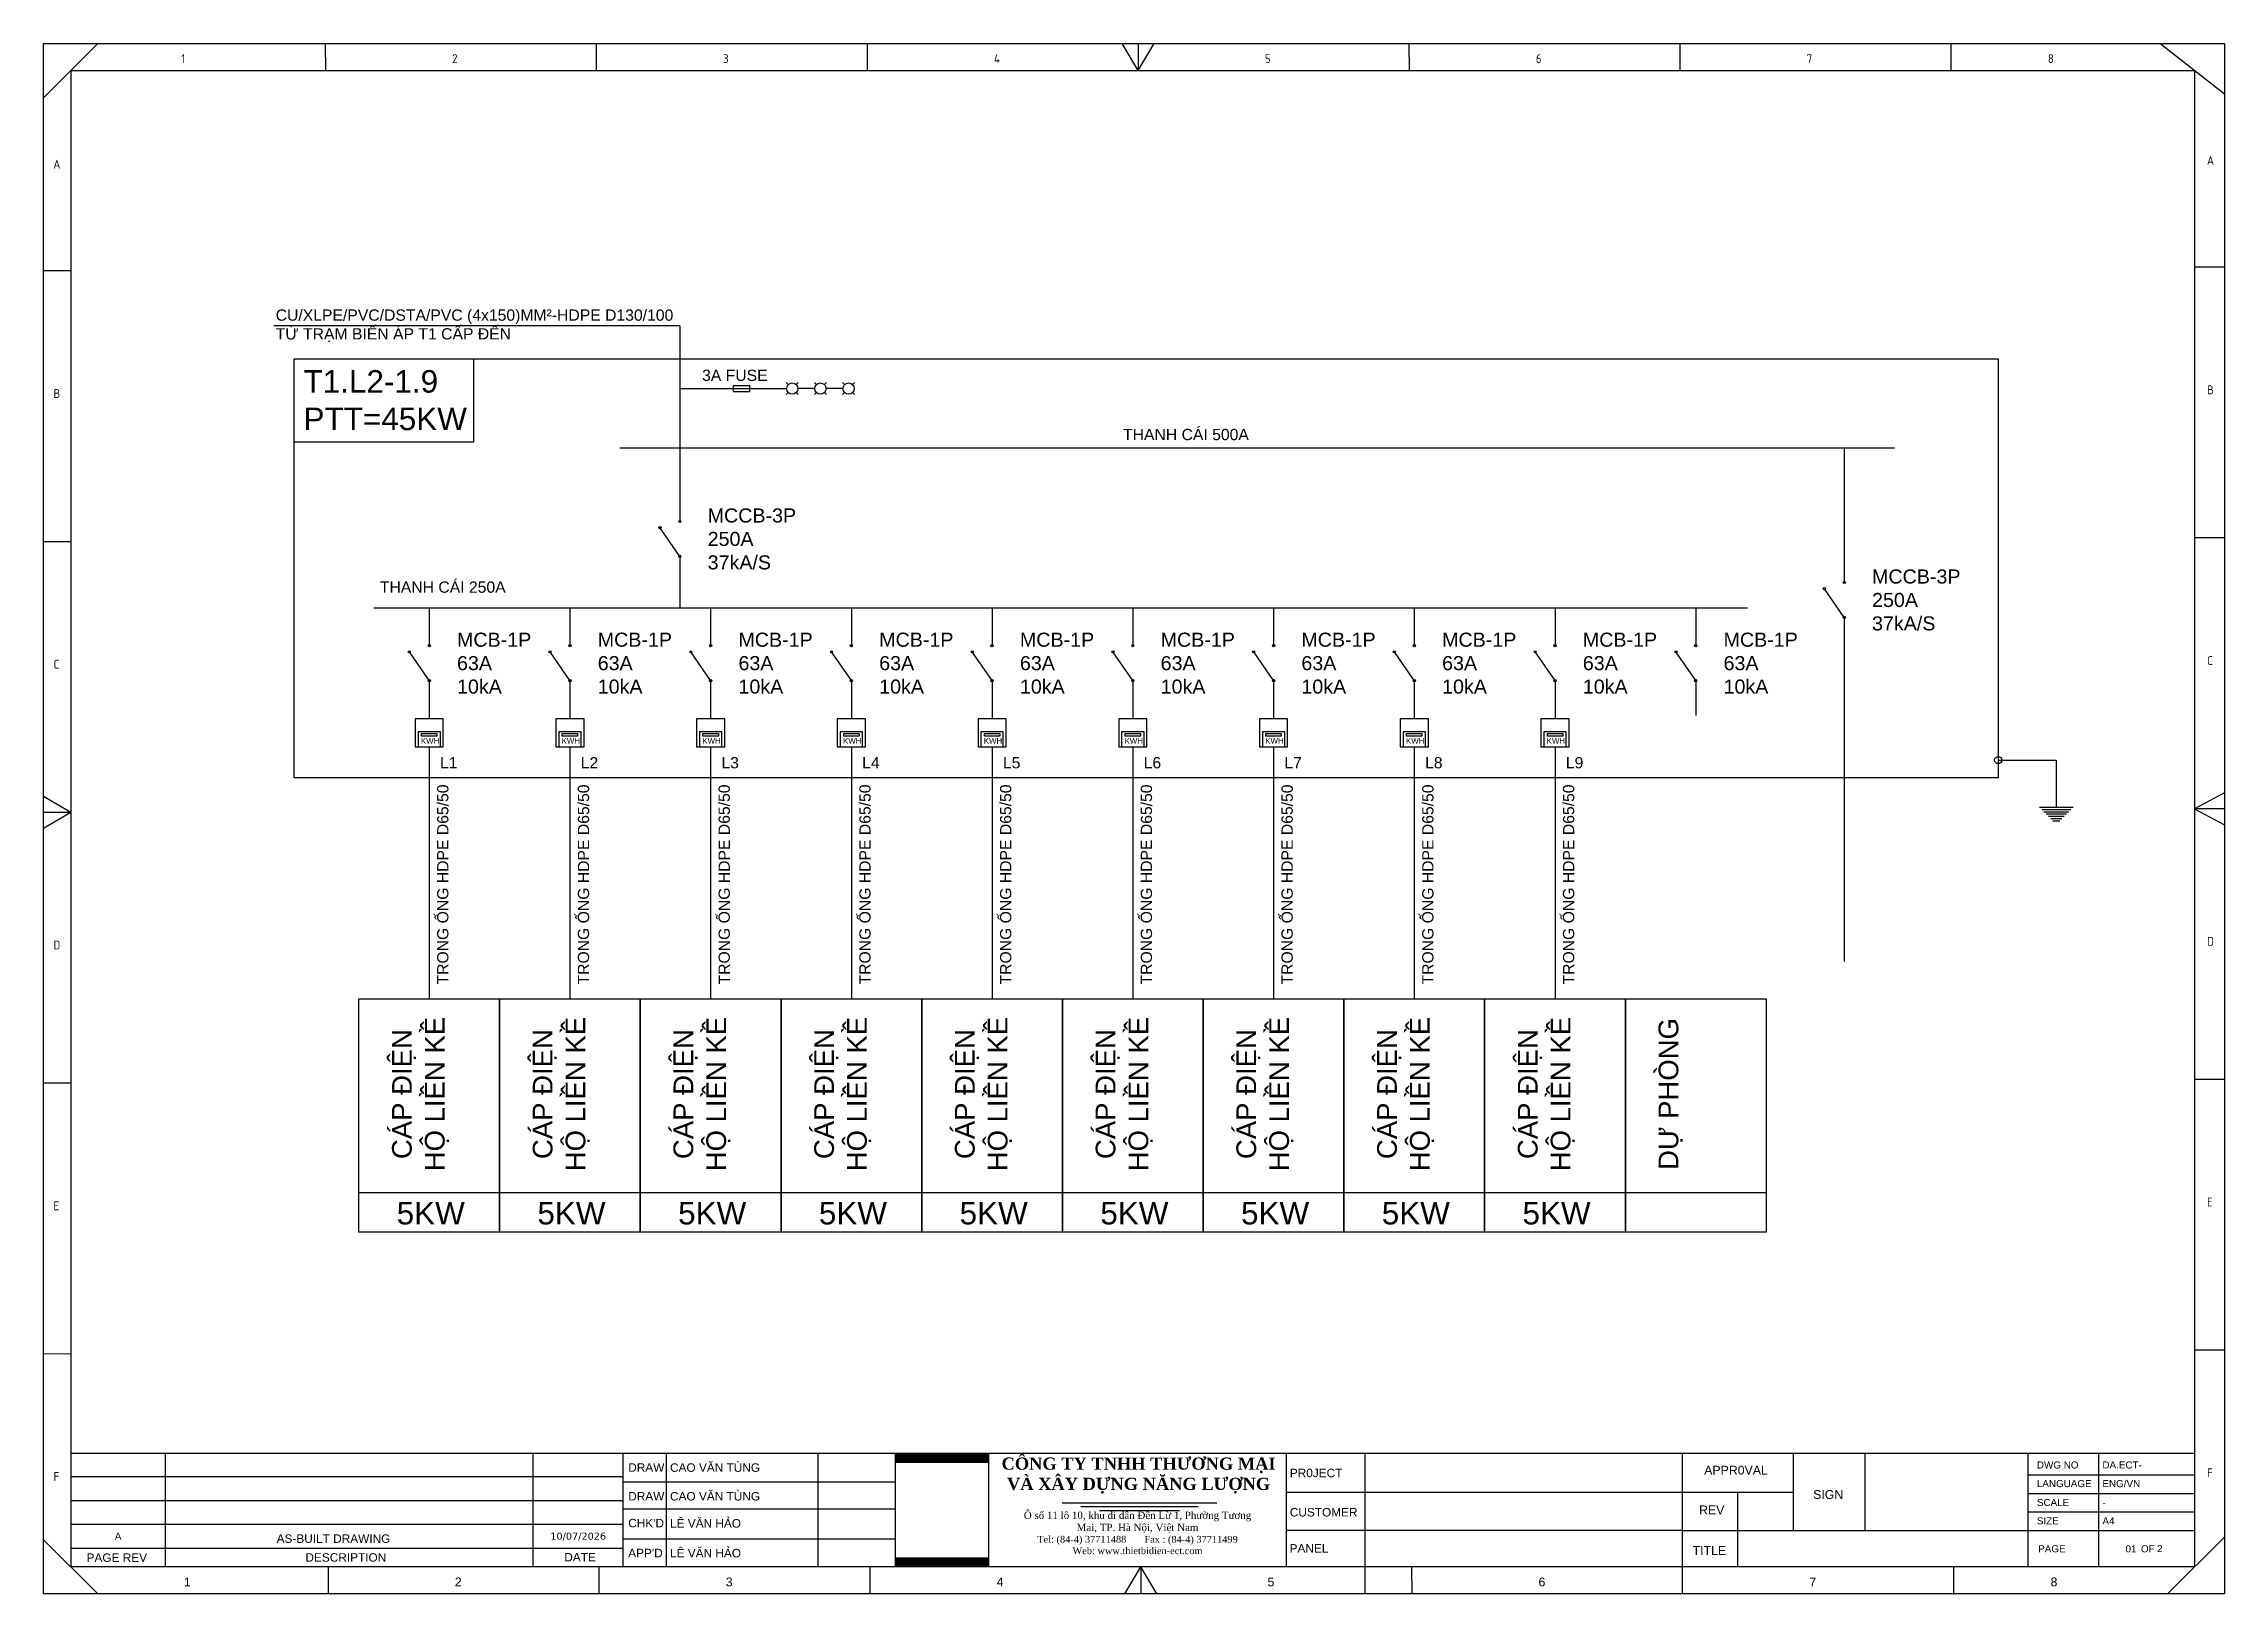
# Model space of a CAD drawing. Header units: millimetres. Extents: x -33730 to 17150, y -76829 to -27437.
# Drawn here: x -27328 to -21401, y -43823 to -39606 of the extents above; entities that cross this region are included whole.
import ezdxf
from ezdxf.enums import TextEntityAlignment as Align

# ---------------------------------------------------------------- set-up
doc = ezdxf.new("R2010")
doc.units = ezdxf.units.MM
doc.header["$LTSCALE"] = 3
doc.layers.add('0 @ 1', color=7, linetype='Continuous')
doc.layers.add('@.VISIBLE', color=7, linetype='Continuous')
doc.styles.add('Annotative', font='arial.ttf')
doc.styles.add('CET-H', font='verdana.ttf', dxfattribs={"height": 4})
doc.styles.add('ROMANS', font='isocp.shx', dxfattribs={"height": 2})
doc.styles.get("Standard").update_dxf_attribs({"font": 'arial.ttf'})

msp = doc.modelspace()

# ---------------------------------------------------------------- texts
at = {"attachment_point": 1}
for s, width, insert, char_height in [('CU/XLPE/PVC/DSTA/PVC (4x150)MM²-HDPE D130/100\\PTỪ TRẠM BIẾN ÁP T1 CẤP ĐẾN', 1198.542, (-26697.57, -40328.54), 30.6), ('T1.L2-1.9\\PPTT=45KW', 1198.542, (-26621.9, -40493.5), 61.2), ('3A FUSE', 1198.542, (-25538.58, -40492.29), 30.6), ('THANH CÁI 500A', 1198.542, (-24394.46, -40653.33), 30.6), ('MCCB-3P\\P250A\\P37kA/S', 509.7292, (-25523.44, -40869.67), 38.25), ('THANH CÁI 250A', 1198.542, (-26414.47, -41068.28), 30.6), ('MCCB-3P\\P250A\\P37kA/S', 509.7292, (-22358.63, -41035.64), 38.25), ('MCB-1P\\P63A\\P10kA', 509.7292, (-26204.69, -41207.47), 38.25), ('MCB-1P\\P63A\\P10kA', 509.7292, (-25822.19, -41207.47), 38.25), ('MCB-1P\\P63A\\P10kA', 509.7292, (-25439.69, -41207.47), 38.25), ('MCB-1P\\P63A\\P10kA', 509.7292, (-25057.19, -41207.47), 38.25), ('MCB-1P\\P63A\\P10kA', 509.7292, (-24674.69, -41207.47), 38.25), ('MCB-1P\\P63A\\P10kA', 509.7292, (-24292.19, -41207.47), 38.25), ('MCB-1P\\P63A\\P10kA', 509.7292, (-23909.69, -41207.47), 38.25), ('MCB-1P\\P63A\\P10kA', 509.7292, (-23527.19, -41207.47), 38.25), ('MCB-1P\\P63A\\P10kA', 509.7292, (-23144.69, -41207.47), 38.25), ('MCB-1P\\P63A\\P10kA', 509.7292, (-22762.19, -41207.47), 38.25), ('KWH', 509.7292, (-26302.78, -41494.08), 15.3), ('L1', 1198.542, (-26250.92, -41545.87), 30.6), ('KWH', 509.7292, (-25920.28, -41494.08), 15.3), ('L2', 1198.542, (-25868.42, -41545.87), 30.6), ('KWH', 509.7292, (-25537.78, -41494.08), 15.3), ('L3', 1198.542, (-25485.92, -41545.87), 30.6), ('KWH', 509.7292, (-25155.28, -41494.08), 15.3), ('L4', 1198.542, (-25103.42, -41545.87), 30.6), ('KWH', 509.7292, (-24772.78, -41494.08), 15.3), ('L5', 1198.542, (-24720.92, -41545.87), 30.6), ('KWH', 509.7292, (-24390.28, -41494.08), 15.3), ('L6', 1198.542, (-24338.42, -41545.87), 30.6), ('KWH', 509.7292, (-24007.78, -41494.08), 15.3), ('L7', 1198.542, (-23955.92, -41545.87), 30.6), ('KWH', 509.7292, (-23625.28, -41494.08), 15.3), ('L8', 1198.542, (-23573.42, -41545.87), 30.6), ('KWH', 509.7292, (-23242.78, -41494.08), 15.3), ('L9', 1198.542, (-23190.92, -41545.87), 30.6), ('\\pi508.89037;5KW', 1198.542, (-26877.57, -42755.61), 61.2), ('\\pi508.89037;5KW', 1198.542, (-26495.07, -42755.61), 61.2), ('\\pi508.89037;5KW', 1198.542, (-26112.57, -42755.61), 61.2), ('\\pi508.89037;5KW', 1198.542, (-25730.07, -42755.61), 61.2), ('\\pi508.89037;5KW', 1198.542, (-25347.57, -42755.61), 61.2), ('\\pi508.89037;5KW', 1198.542, (-24965.07, -42755.61), 61.2), ('\\pi508.89037;5KW', 1198.542, (-24582.57, -42755.61), 61.2), ('\\pi508.89037;5KW', 1198.542, (-24200.07, -42755.61), 61.2), ('\\pi508.89037;5KW', 1198.542, (-23817.57, -42755.61), 61.2)]:
    msp.add_mtext_dynamic_manual_height_columns(s, width=width, gutter_width=15.3, heights=[0], dxfattribs=dict(at, insert=insert, char_height=char_height))
at = {"attachment_point": 1, "rotation": 90}
for s, insert, char_height in [('TRONG ỐNG HDPE D65/50', (-26258.71, -42164.23), 30.6), ('TRONG ỐNG HDPE D65/50', (-25876.21, -42164.23), 30.6), ('TRONG ỐNG HDPE D65/50', (-25493.71, -42164.23), 30.6), ('TRONG ỐNG HDPE D65/50', (-25111.21, -42164.23), 30.6), ('TRONG ỐNG HDPE D65/50', (-24728.71, -42164.23), 30.6), ('TRONG ỐNG HDPE D65/50', (-24346.21, -42164.23), 30.6), ('TRONG ỐNG HDPE D65/50', (-23963.71, -42164.23), 30.6), ('TRONG ỐNG HDPE D65/50', (-23581.21, -42164.23), 30.6), ('TRONG ỐNG HDPE D65/50', (-23198.71, -42164.23), 30.6), ('\\pi427.53476;CÁP ĐIỆN\\P\\pi394.33083;HỘ LIỀN KỀ', (-26381.27, -43066.58), 53.55), ('\\pi427.53476;CÁP ĐIỆN\\P\\pi394.33083;HỘ LIỀN KỀ', (-25998.77, -43066.58), 53.55), ('\\pi427.53476;CÁP ĐIỆN\\P\\pi394.33083;HỘ LIỀN KỀ', (-25616.27, -43066.58), 53.55), ('\\pi427.53476;CÁP ĐIỆN\\P\\pi394.33083;HỘ LIỀN KỀ', (-25233.77, -43066.58), 53.55), ('\\pi427.53476;CÁP ĐIỆN\\P\\pi394.33083;HỘ LIỀN KỀ', (-24851.27, -43066.58), 53.55), ('\\pi427.53476;CÁP ĐIỆN\\P\\pi394.33083;HỘ LIỀN KỀ', (-24468.77, -43066.58), 53.55), ('\\pi427.53476;CÁP ĐIỆN\\P\\pi394.33083;HỘ LIỀN KỀ', (-24086.27, -43066.58), 53.55), ('\\pi427.53476;CÁP ĐIỆN\\P\\pi394.33083;HỘ LIỀN KỀ', (-23703.77, -43066.58), 53.55), ('\\pi427.53476;CÁP ĐIỆN\\P\\pi394.33083;HỘ LIỀN KỀ', (-23321.27, -43066.58), 53.55), ('\\pi397.98363;DỰ PHÒNG', (-22938.77, -43066.58), 53.55)]:
    msp.add_mtext_dynamic_manual_height_columns(s, width=1198.542, gutter_width=15.3, heights=[0], dxfattribs=dict(at, insert=insert, char_height=char_height))

# ---------------------------------------------------------------- blocks, each defined once
blk = doc.blocks.new('DEN BAO PHA_KY HIEU')
for p, q in [((51.78, 11.48), (51.43, 11.83)), ((53.2, 11.48), (53.55, 11.83)), ((56.78, 11.48), (56.43, 11.83)), ((58.2, 11.48), (58.55, 11.83)), ((61.78, 11.48), (61.43, 11.83)), ((63.2, 11.48), (63.55, 11.83)), ((51.78, 10.06), (51.43, 9.71)), ((53.2, 10.06), (53.55, 9.71)), ((56.49, 10.77), (53.49, 10.77)), ((56.78, 10.06), (56.43, 9.71)), ((58.2, 10.06), (58.55, 9.71)), ((61.49, 10.77), (58.49, 10.77)), ((61.78, 10.06), (61.43, 9.71)), ((63.2, 10.06), (63.55, 9.71))]:
    blk.add_line(p, q)
for centre in [(52.49, 10.77), (57.49, 10.77), (62.49, 10.77)]:
    blk.add_circle(centre, 1)
blk = doc.blocks.new('KHUNG TEN CHUAN CET')
at = {"color": 134, "lineweight": 25}
for p, q in [((0, 219.81), (309.02, 219.81)), ((0, 0), (0, 219.81)), ((7.68, 219.81), (0, 212.13)), ((39.92, 219.81), (39.93, 215.97)), ((78.31, 219.81), (78.32, 215.97)), ((116.7, 219.81), (116.7, 215.97)), ((155.09, 215.97), (152.83, 219.81)), ((155.09, 219.81), (155.09, 215.97)), ((155.09, 215.97), (157.36, 219.81)), ((193.47, 219.81), (193.48, 215.97)), ((231.86, 219.81), (231.87, 215.97)), ((270.25, 219.81), (270.26, 215.97)), ((309.02, 212.63), (299.87, 219.81)), ((309.02, 219.81), (309.02, 0)), ((3.85, 215.97), (304.81, 215.97)), ((3.85, 215.97), (3.85, 3.83)), ((304.81, 215.97), (304.81, 3.83)), ((3.85, 187.57), (0, 187.57)), ((309.02, 188.1), (304.81, 188.09)), ((3.85, 149.18), (0, 149.18)), ((309.02, 149.71), (304.81, 149.71)), ((3.85, 110.79), (0, 113.06)), ((309.02, 113.59), (304.81, 111.32)), ((309.02, 111.32), (304.81, 111.32)), ((304.81, 111.32), (309.02, 109.06)), ((3.85, 110.79), (0, 110.79)), ((3.85, 110.79), (0, 108.53)), ((3.85, 72.4), (0, 72.4)), ((309.02, 72.94), (304.81, 72.93)), ((3.85, 34.02), (0, 34.01)), ((308.96, 34.55), (304.81, 34.54)), ((3.85, 19.95), (304.81, 19.95)), ((17.27, 3.85), (17.27, 19.95)), ((88.26, 3.83), (88.26, 19.95)), ((109.76, 3.83), (109.76, 19.95)), ((187.25, 0), (187.25, 19.95)), ((232.25, 0), (232.25, 19.95)), ((247.9, 19.95), (247.9, 8.98)), ((258.12, 8.98), (258.12, 19.95)), ((281.24, 8.98), (281.24, 19.95)), ((291.24, 8.98), (291.24, 19.95)), ((3.85, 16.64), (82.14, 16.64)), ((281.24, 16.9), (304.81, 16.9)), ((3.85, 13.25), (82.14, 13.25)), ((176.12, 14.45), (247.9, 14.45)), ((232.25, 14.45), (247.9, 14.45)), ((240.08, 3.83), (240.08, 14.45)), ((281.24, 14.26), (304.81, 14.26)), ((3.85, 9.87), (82.14, 9.87)), ((281.24, 11.62), (304.81, 11.62)), ((7.68, 0), (0, 7.68)), ((3.85, 6.51), (82.14, 6.51)), ((232.25, 8.98), (176.12, 8.98)), ((232.25, 8.98), (304.81, 8.98)), ((281.24, 3.83), (281.24, 8.98)), ((291.24, 3.83), (291.24, 8.98)), ((309.02, 8.05), (300.98, 0)), ((304.81, 3.83), (3.85, 3.83)), ((40.3, 3.83), (40.31, 0)), ((153.2, 0), (155.47, 3.83)), ((155.46, 3.83), (155.47, 0)), ((157.73, 0), (155.47, 3.83)), ((270.63, 3.83), (270.63, -0.07)), ((309.02, 0), (0, 0))]:
    blk.add_line(p, q, dxfattribs=at)
at = {"color": 134, "lineweight": 25, "ltscale": 50}
for p, q in [((69.36, 3.83), (69.36, 19.95)), ((82.14, 3.83), (82.14, 19.95)), ((120.7, 3.83), (120.7, 19.95)), ((133.95, 3.83), (133.95, 19.95)), ((176.12, 3.83), (176.12, 19.95)), ((82.14, 15.88), (120.7, 15.88)), ((82.14, 12.04), (120.7, 12.04)), ((82.14, 7.82), (120.7, 7.82)), ((78.69, 3.83), (78.69, 0)), ((117.08, 3.83), (117.08, 0)), ((193.85, 3.83), (193.86, 0))]:
    blk.add_line(p, q, dxfattribs=at)
at = {"color": 6}
for p, q in [((144.33, 12.9), (166.25, 12.9)), ((146.99, 12.4), (163.59, 12.4)), ((149.64, 11.85), (160.94, 11.85))]:
    blk.add_line(p, q, dxfattribs=at)
at = {"color": 7, "true_color": 0xffffff, "const_width": 1.35}
for points in [[(120.75, 19.26), (133.91, 19.26)], [(120.75, 4.52), (133.91, 4.52)]]:
    blk.add_lwpolyline(points, dxfattribs=at)
at = {"color": 134, "lineweight": 25, "style": 'ROMANS'}
for s, p in [('1', (19.5, 217.05)), ('2', (57.89, 217.05)), ('3', (96.28, 217.05)), ('4', (134.67, 217.05)), ('5', (173.05, 217.05)), ('6', (211.45, 217.05)), ('7', (249.83, 217.05)), ('8', (284.01, 217.05)), ('A', (1.37, 202.08)), ('A', (306.55, 202.61)), ('B', (1.4, 169.56)), ('B', (306.57, 170.09)), ('C', (306.57, 131.71)), ('C', (1.4, 131.18)), ('D', (306.57, 91.9)), ('D', (1.4, 91.37)), ('E', (1.4, 54.4)), ('E', (306.57, 54.93)), ('F', (1.4, 16.01)), ('F', (306.57, 16.54))]:
    blk.add_text(s, height=1.25, dxfattribs=at).set_placement(p)
at = {"color": 1, "insert": (155.16, 19.34), "char_height": 1.7247, "width": 46.2113, "attachment_point": 2}
blk.add_mtext('{\\fTimes New Roman|b1|i0|c0|p18;CÔNG TY TNHH THƯƠNG MẠI \\PVÀ XÂY DỰNG NĂNG LƯỢNG}', dxfattribs=at)
at = {"color": 3, "insert": (155.01, 11.66), "char_height": 0.99989, "width": 34.762, "attachment_point": 2}
blk.add_mtext('{\\fTimes New Roman|b0|i0|c163|p18;\\H1.029x;Ô số 11 lô 10, khu di dân Đền Lừ 1, Phường \\fTimes New Roman|b0|i0|c0|p18;Tương\\fTimes New Roman|b0|i0|c163|p18; Mai,\\fTimes New Roman|b0|i0|c0|p18; TP. Hà Nội, Việt Nam\\H0.9429x;\\P\\fTimes New Roman|b0|i0|c238|p18;Tel: (84-4) 37711488       Fax : (84-4) 37711499     \\PWeb: www.thietbidien-ect.com\\P\\fTimes New Roman|b0|i0|c0|p18;\\H1.03x;     }', dxfattribs=at)
at = {"style": 'Annotative'}
for tag, p in [('DRAWING_NO', (291.74, 17.78)), ('SCALE', (291.74, 12.47)), ('SIZE', (291.74, 9.86)), ('TOTAL_PAGE', (299.49, 5.93))]:
    blk.add_attdef(tag, p, '', height=1, dxfattribs=at)
for tag, p in [('DRAW_1', (88.76, 17.91)), ('DRAW_2', (88.76, 13.85)), ('CHECKED', (88.76, 10.01)), ('APPROVED', (88.76, 5.79))]:
    blk.add_attdef(tag, text='', height=1.2, dxfattribs=at).set_placement(p, align=Align.MIDDLE_LEFT)
for tag, height, style, p in [('PR0JECT', 1.2, 'Annotative', (209.75, 17.19)), ('CUSTOMER', 1.2, 'Annotative', (209.75, 11.6)), ('REV', 1, 'Annotative', (10.56, 8.19)), ('DATE', 1, 'CET-H', (75.75, 8.19)), ('PR0JECT_N0.', 1.2, 'Annotative', (209.75, 6.47)), ('TEN_BAN_VE', 1.2, 'Annotative', (260.66, 6.41))]:
    blk.add_attdef(tag, text='', height=height, dxfattribs=dict(style=style)).set_placement(p, align=Align.MIDDLE_CENTER)
blk.add_attdef('PAGE', text='', height=1, dxfattribs=at).set_placement((296.57, 5.9), align=Align.RIGHT)
at = {"layer": '0 @ 1', "color": 134, "lineweight": 25, "style": 'Annotative'}
for s, height, p in [('DWG NO', 1, (282.45, 17.78)), ('PR0JECT', 1.2, (176.59, 16.55)), ('APPR0VAL', 1.249, (235.31, 16.92)), ('LANGUAGE ', 1, (282.45, 15.14)), ('ENG/VN', 1, (291.74, 15.14)), ('REV', 1.249, (234.58, 11.29)), ('SIGN', 1.249, (250.75, 13.47)), ('SCALE ', 1, (282.45, 12.47)), ('CUSTOMER', 1.2, (176.59, 10.98)), ('SIZE ', 1, (282.45, 9.86)), ('AS-BUILT DRAWING', 1.2, (33.02, 7.24)), ('PANEL', 1.2, (176.56, 5.86)), ('TITLE ', 1.249, (233.67, 5.53)), ('PAGE ', 1, (282.64, 5.9)), ('OF', 1, (297.2, 5.9)), ('PAGE REV', 1.2, (6.09, 4.54)), ('DESCRIPTION', 1.2, (37.1, 4.57)), ('DATE', 1.2, (73.78, 4.61)), ('1', 1.25, (19.88, 1.07)), ('2', 1.25, (58.27, 1.07)), ('3', 1.25, (96.66, 1.07)), ('4', 1.25, (135.05, 1.07)), ('5', 1.25, (173.43, 1.07)), ('6', 1.25, (211.83, 1.07)), ('7', 1.25, (250.21, 1.07)), ('8', 1.25, (284.39, 1.07))]:
    blk.add_text(s, height=height, dxfattribs=at).set_placement(p)
for s, p in [('DRAW', (82.84, 17.92)), ('DRAW', (82.84, 13.85)), ("CHK'D", (82.84, 10.04)), ("APP'D", (82.84, 5.8))]:
    blk.add_text(s, height=1.2, dxfattribs=at).set_placement(p, align=Align.MIDDLE_LEFT)
blk = doc.blocks.new('*U2412')
ref = blk.add_blockref('KHUNG TEN CHUAN CET', (-27328.3, -43821.6), dxfattribs=dict(xscale=19.18109915809952, yscale=19.18109915809952, zscale=19.18109915809952))
ref.add_attrib('DATE', '10/07/2026', dxfattribs={"layer": '0 @ 1', "height": 19.18, "style": 'CET-H'}).set_placement((-25875.3, -43664.5), align=Align.MIDDLE_CENTER)
ref.add_attrib('APPROVED', 'LÊ VĂN HẢO', dxfattribs={"layer": '0 @ 1', "height": 23.02, "style": 'Annotative'}).set_placement((-25625.7, -43710.7), align=Align.MIDDLE_LEFT)
ref.add_attrib('CHECKED', 'LÊ VĂN HẢO', dxfattribs={"layer": '0 @ 1', "height": 23.02, "style": 'Annotative'}).set_placement((-25625.7, -43629.7), align=Align.MIDDLE_LEFT)
ref.add_attrib('DRAW_2', 'CAO VĂN TÙNG', dxfattribs={"layer": '0 @ 1', "height": 23.017, "style": 'Annotative'}).set_placement((-25625.7, -43556), align=Align.MIDDLE_LEFT)
ref.add_attrib('DRAW_1', 'CAO VĂN TÙNG', dxfattribs={"layer": '0 @ 1', "height": 23.017, "style": 'Annotative'}).set_placement((-25625.7, -43478), align=Align.MIDDLE_LEFT)
ref.add_attrib('TOTAL_PAGE', '2', (-21583.7, -43708), dxfattribs={"layer": '0 @ 1', "height": 19.2, "style": 'Annotative'})
ref.add_attrib('PAGE', '01', dxfattribs={"layer": '0 @ 1', "height": 19.18, "style": 'Annotative'}).set_placement((-21639.8, -43708.5), align=Align.RIGHT)
ref.add_attrib('DRAWING_NO', 'DA.ECT-', (-21732.4, -43480.5), dxfattribs={"layer": '0 @ 1', "height": 19.18, "style": 'Annotative'})
ref.add_attrib('SIZE', 'A4', (-21732.4, -43632.5), dxfattribs={"layer": '0 @ 1', "height": 19.18, "style": 'Annotative'})
ref.add_attrib('SCALE', '-', (-21732.4, -43582.4), dxfattribs={"layer": '0 @ 1', "height": 19.2, "style": 'Annotative'})
ref.add_attrib('REV', 'A', dxfattribs={"layer": '0 @ 1', "height": 19.2, "style": 'Annotative'}).set_placement((-27125.8, -43664.5), align=Align.MIDDLE_CENTER)

# ---------------------------------------------------------------- linework, layer by layer
for p, q in [((-25599, -40373.26), (-26702.24, -40373.26)), ((-25599, -40373.26), (-25599, -40842.01)), ((-25599, -40543.62), (-25454.26, -40543.62)), ((-25454.26, -40543.62), (-25408.36, -40543.62)), ((-25408.36, -40543.62), (-25308.73, -40543.62)), ((-25761.8, -40704.97), (-22297.23, -40704.97)), ((-22434.19, -40704.97), (-22434.19, -40968.05)), ((-25599, -40842.01), (-25599, -40905.09)), ((-25599, -41000.17), (-25652.97, -40921.9)), ((-25599, -41000.17), (-25599, -41094.52)), ((-22434.19, -40968.05), (-22434.19, -41071.06)), ((-25599, -41094.52), (-25599, -41139.88)), ((-22434.19, -41166.14), (-22488.16, -41087.87)), ((-26430.31, -41139.88), (-22697.32, -41139.88)), ((-26280.25, -41139.88), (-26280.25, -41242.89)), ((-25897.75, -41139.88), (-25897.75, -41242.89)), ((-25515.25, -41139.88), (-25515.25, -41242.89)), ((-25132.75, -41139.88), (-25132.75, -41242.89)), ((-24750.25, -41139.88), (-24750.25, -41242.89)), ((-24367.75, -41139.88), (-24367.75, -41242.89)), ((-23985.25, -41139.88), (-23985.25, -41242.89)), ((-23602.75, -41139.88), (-23602.75, -41242.89)), ((-23220.25, -41139.88), (-23220.25, -41242.89)), ((-22837.75, -41139.88), (-22837.75, -41242.89)), ((-22434.19, -41166.14), (-22434.19, -41260.49)), ((-26280.25, -41337.97), (-26334.23, -41259.69)), ((-25897.75, -41337.97), (-25951.73, -41259.69)), ((-25515.25, -41337.97), (-25569.23, -41259.69)), ((-25132.75, -41337.97), (-25186.73, -41259.69)), ((-24750.25, -41337.97), (-24804.23, -41259.69)), ((-24367.75, -41337.97), (-24421.73, -41259.69)), ((-23985.25, -41337.97), (-24039.23, -41259.69)), ((-23602.75, -41337.97), (-23656.73, -41259.69)), ((-23220.25, -41337.97), (-23274.23, -41259.69)), ((-22837.75, -41337.97), (-22891.73, -41259.69)), ((-22434.19, -41260.49), (-22434.19, -42101.7)), ((-26280.25, -41337.97), (-26280.25, -41432.32)), ((-25897.75, -41337.97), (-25897.75, -41432.32)), ((-25515.25, -41337.97), (-25515.25, -41432.32)), ((-25132.75, -41337.97), (-25132.75, -41432.32)), ((-24750.25, -41337.97), (-24750.25, -41432.32)), ((-24367.75, -41337.97), (-24367.75, -41432.32)), ((-23985.25, -41337.97), (-23985.25, -41432.32)), ((-23602.75, -41337.97), (-23602.75, -41432.32)), ((-23220.25, -41337.97), (-23220.25, -41432.32)), ((-22837.75, -41337.97), (-22837.75, -41432.32)), ((-26280.25, -41432.32), (-26280.25, -41441.49)), ((-25897.75, -41432.32), (-25897.75, -41441.49)), ((-25515.25, -41432.32), (-25515.25, -41441.49)), ((-25132.75, -41432.32), (-25132.75, -41441.49)), ((-24750.25, -41432.32), (-24750.25, -41441.49)), ((-24367.75, -41432.32), (-24367.75, -41441.49)), ((-23985.25, -41432.32), (-23985.25, -41441.49)), ((-23602.75, -41432.32), (-23602.75, -41441.49)), ((-23220.25, -41432.32), (-23220.25, -41441.49)), ((-26280.25, -41517.99), (-26280.25, -42203.48)), ((-25897.75, -41517.99), (-25897.75, -42203.48)), ((-25515.25, -41517.99), (-25515.25, -42203.48)), ((-25132.75, -41517.99), (-25132.75, -42203.48)), ((-24750.25, -41517.99), (-24750.25, -42203.48)), ((-24367.75, -41517.99), (-24367.75, -42203.48)), ((-23985.25, -41517.99), (-23985.25, -42203.48)), ((-23602.75, -41517.99), (-23602.75, -42203.48)), ((-23220.25, -41517.99), (-23220.25, -42203.48)), ((-22015.63, -41553.89), (-21857.76, -41553.89)), ((-21857.76, -41553.89), (-21857.76, -41682.19)), ((-21903.66, -41682.19), (-21811.86, -41682.19)), ((-21897.54, -41688.31), (-21817.98, -41688.31)), ((-21891.42, -41694.43), (-21824.1, -41694.43)), ((-21885.3, -41700.55), (-21830.22, -41700.55)), ((-21879.18, -41706.67), (-21836.34, -41706.67)), ((-21873.06, -41712.79), (-21842.46, -41712.79)), ((-21866.94, -41718.91), (-21848.58, -41718.91)), ((-26471.5, -42730.37), (-26089, -42730.37)), ((-26089, -42730.37), (-25706.5, -42730.37)), ((-25706.5, -42730.37), (-25324, -42730.37)), ((-25324, -42730.37), (-24941.5, -42730.37)), ((-24941.5, -42730.37), (-24559, -42730.37)), ((-24559, -42730.37), (-24176.5, -42730.37)), ((-24176.5, -42730.37), (-23794, -42730.37)), ((-23794, -42730.37), (-23411.5, -42730.37)), ((-23411.5, -42730.37), (-23029, -42730.37)), ((-23029, -42730.37), (-22646.5, -42730.37))]:
    msp.add_line(p, q)
for points in [[(-26647.01, -40463.21), (-22015.63, -40463.21), (-22015.63, -41602.08), (-26647.01, -41602.08)], [(-26647.01, -40463.21), (-26159.64, -40463.21), (-26159.64, -40689.18), (-26647.01, -40689.18)], [(-25454.26, -40551.27), (-25408.36, -40551.27), (-25408.36, -40535.97), (-25454.26, -40535.97)], [(-26318.5, -41517.99), (-26242, -41517.99), (-26242, -41441.49), (-26318.5, -41441.49)], [(-26310.68, -41517.99), (-26249.83, -41517.99), (-26249.83, -41477.06), (-26310.68, -41477.06)], [(-26301.15, -41481.4), (-26259.36, -41481.4), (-26259.36, -41488.59), (-26301.15, -41488.59)], [(-25936, -41517.99), (-25859.5, -41517.99), (-25859.5, -41441.49), (-25936, -41441.49)], [(-25928.18, -41517.99), (-25867.33, -41517.99), (-25867.33, -41477.06), (-25928.18, -41477.06)], [(-25918.65, -41481.4), (-25876.86, -41481.4), (-25876.86, -41488.59), (-25918.65, -41488.59)], [(-25553.5, -41517.99), (-25477, -41517.99), (-25477, -41441.49), (-25553.5, -41441.49)], [(-25545.68, -41517.99), (-25484.83, -41517.99), (-25484.83, -41477.06), (-25545.68, -41477.06)], [(-25536.15, -41481.4), (-25494.36, -41481.4), (-25494.36, -41488.59), (-25536.15, -41488.59)], [(-25171, -41517.99), (-25094.5, -41517.99), (-25094.5, -41441.49), (-25171, -41441.49)], [(-25163.18, -41517.99), (-25102.33, -41517.99), (-25102.33, -41477.06), (-25163.18, -41477.06)], [(-25153.65, -41481.4), (-25111.86, -41481.4), (-25111.86, -41488.59), (-25153.65, -41488.59)], [(-24788.5, -41517.99), (-24712, -41517.99), (-24712, -41441.49), (-24788.5, -41441.49)], [(-24780.68, -41517.99), (-24719.83, -41517.99), (-24719.83, -41477.06), (-24780.68, -41477.06)], [(-24771.15, -41481.4), (-24729.36, -41481.4), (-24729.36, -41488.59), (-24771.15, -41488.59)], [(-24406, -41517.99), (-24329.5, -41517.99), (-24329.5, -41441.49), (-24406, -41441.49)], [(-24398.18, -41517.99), (-24337.33, -41517.99), (-24337.33, -41477.06), (-24398.18, -41477.06)], [(-24388.65, -41481.4), (-24346.86, -41481.4), (-24346.86, -41488.59), (-24388.65, -41488.59)], [(-24023.5, -41517.99), (-23947, -41517.99), (-23947, -41441.49), (-24023.5, -41441.49)], [(-24015.68, -41517.99), (-23954.83, -41517.99), (-23954.83, -41477.06), (-24015.68, -41477.06)], [(-24006.15, -41481.4), (-23964.36, -41481.4), (-23964.36, -41488.59), (-24006.15, -41488.59)], [(-23641, -41517.99), (-23564.5, -41517.99), (-23564.5, -41441.49), (-23641, -41441.49)], [(-23633.18, -41517.99), (-23572.33, -41517.99), (-23572.33, -41477.06), (-23633.18, -41477.06)], [(-23623.65, -41481.4), (-23581.86, -41481.4), (-23581.86, -41488.59), (-23623.65, -41488.59)], [(-23258.5, -41517.99), (-23182, -41517.99), (-23182, -41441.49), (-23258.5, -41441.49)], [(-23250.68, -41517.99), (-23189.83, -41517.99), (-23189.83, -41477.06), (-23250.68, -41477.06)], [(-23241.15, -41481.4), (-23199.36, -41481.4), (-23199.36, -41488.59), (-23241.15, -41488.59)], [(-26471.5, -42203.48), (-26089, -42203.48), (-26089, -42838.26), (-26471.5, -42838.26)], [(-26089, -42203.48), (-25706.5, -42203.48), (-25706.5, -42838.26), (-26089, -42838.26)], [(-25706.5, -42203.48), (-25324, -42203.48), (-25324, -42838.26), (-25706.5, -42838.26)], [(-25324, -42203.48), (-24941.5, -42203.48), (-24941.5, -42838.26), (-25324, -42838.26)], [(-24941.5, -42203.48), (-24559, -42203.48), (-24559, -42838.26), (-24941.5, -42838.26)], [(-24559, -42203.48), (-24176.5, -42203.48), (-24176.5, -42838.26), (-24559, -42838.26)], [(-24176.5, -42203.48), (-23794, -42203.48), (-23794, -42838.26), (-24176.5, -42838.26)], [(-23794, -42203.48), (-23411.5, -42203.48), (-23411.5, -42838.26), (-23794, -42838.26)], [(-23411.5, -42203.48), (-23029, -42203.48), (-23029, -42838.26), (-23411.5, -42838.26)], [(-23029, -42203.48), (-22646.5, -42203.48), (-22646.5, -42838.26), (-23029, -42838.26)]]:
    msp.add_lwpolyline(points, close=True)
for centre, radius in [((-25652.97, -40921.9), 3.06), ((-25599, -40905.09), 3.06), ((-25599, -41000.17), 3.06), ((-22434.19, -41071.06), 3.06), ((-22488.16, -41087.87), 3.06), ((-22434.19, -41166.14), 3.06), ((-26280.25, -41242.89), 3.06), ((-25897.75, -41242.89), 3.06), ((-25515.25, -41242.89), 3.06), ((-25132.75, -41242.89), 3.06), ((-24750.25, -41242.89), 3.06), ((-24367.75, -41242.89), 3.06), ((-23985.25, -41242.89), 3.06), ((-23602.75, -41242.89), 3.06), ((-23220.25, -41242.89), 3.06), ((-22837.75, -41242.89), 3.06), ((-26334.23, -41259.69), 3.06), ((-25951.73, -41259.69), 3.06), ((-25569.23, -41259.69), 3.06), ((-25186.73, -41259.69), 3.06), ((-24804.23, -41259.69), 3.06), ((-24421.73, -41259.69), 3.06), ((-24039.23, -41259.69), 3.06), ((-23656.73, -41259.69), 3.06), ((-23274.23, -41259.69), 3.06), ((-22891.73, -41259.69), 3.06), ((-26280.25, -41337.97), 3.06), ((-25897.75, -41337.97), 3.06), ((-25515.25, -41337.97), 3.06), ((-25132.75, -41337.97), 3.06), ((-24750.25, -41337.97), 3.06), ((-24367.75, -41337.97), 3.06), ((-23985.25, -41337.97), 3.06), ((-23602.75, -41337.97), 3.06), ((-23220.25, -41337.97), 3.06), ((-22837.75, -41337.97), 3.06), ((-22015.63, -41553.89), 9.8)]:
    msp.add_circle(centre, radius)

# ---------------------------------------------------------------- block references
at = {"xscale": 15.3, "yscale": 15.3, "zscale": 15.3}
msp.add_blockref('DEN BAO PHA_KY HIEU', (-26096.56, -40708.37), dxfattribs=at)
at = {"layer": '@.VISIBLE'}
msp.add_blockref('*U2412', (0, 0), dxfattribs=at)

msp.set_redraw_order([(e.dxf.handle, doc.entitydb.next_handle()) for e in msp.query("TEXT MTEXT ATTDEF DIMENSION ARC_DIMENSION")])  # texts and dimensions are drawn at this point

doc.saveas('drawing.dxf')
